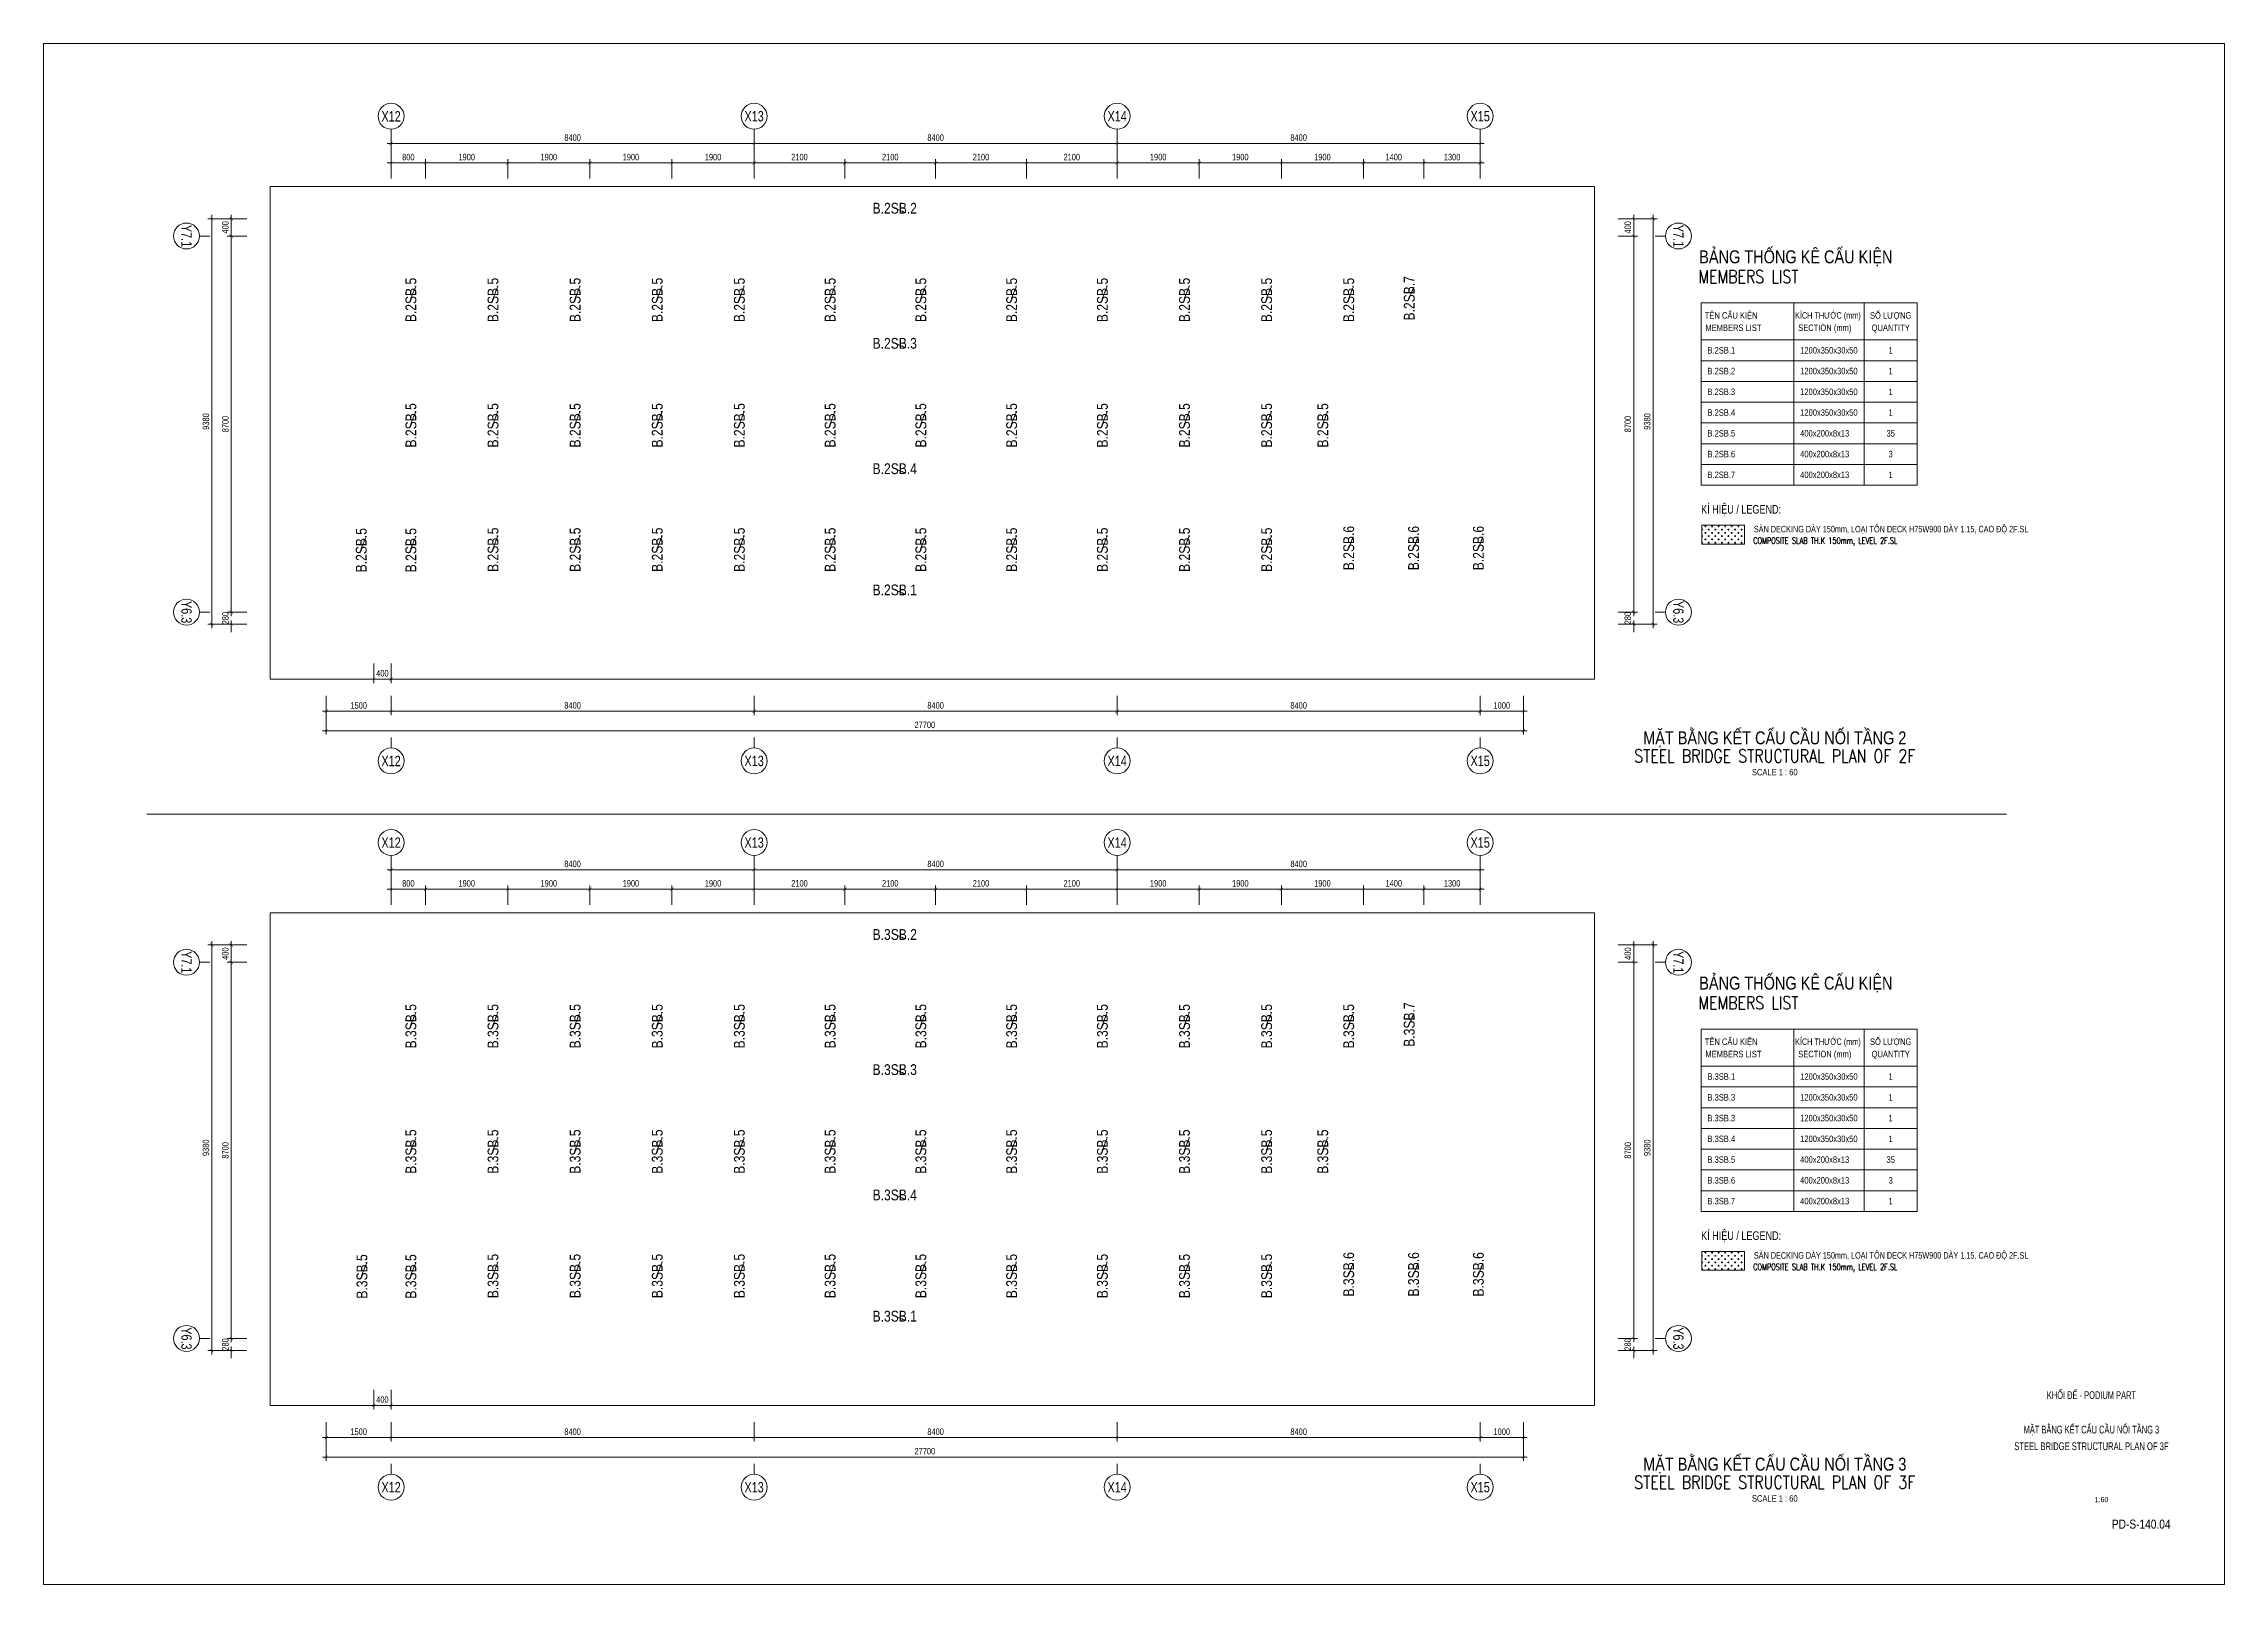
# Paper-space layout 'PD-S-140.04' of a CAD drawing. Header units: millimetres. Extents: x 0 to 841, y 0 to 594.
# The model-space entities are those that its viewports show. They can reach past a viewport. Long polylines and large blocks are cut down to what shows.
import ezdxf
from ezdxf.enums import TextEntityAlignment as Align

# ---------------------------------------------------------------- set-up
doc = ezdxf.new("R2010")
doc.units = ezdxf.units.MM
doc.linetypes.add('CENTER2', pattern=[1.125, 0.75, -0.125, 0.125, -0.125])
doc.linetypes.add('HIDDEN2', pattern=[4.7625, 3.175, -1.5875])
for name, color, linetype, lineweight in [('$0$NDC_S_ANNO', 7, 'Continuous', 20), ('$0$NDC_S_DIM', 1, 'Continuous', 15), ('NDC_S-CONT', 3, 'Continuous', 20), ('NDC_S-DIMS', 1, 'Continuous', 15), ('NDC_S-TEXT-EN', 2, 'Continuous', 20), ('NDC_S-TEXT-VIE', 7, 'Continuous', 20), ('NDC_S_ANNO', 7, 'Continuous', 20), ('NDC_S_AXIS', 5, 'CENTER2', 13), ('NDC_S_BEAM NAME', 7, 'Continuous', 9), ('NDC_S_DIM', 1, 'Continuous', 15), ('NDC_S_ENG TITLE', 3, 'Continuous', 20), ('NDC_S_HATCH MATERIAL', 8, 'Continuous', 13), ('NDC_S_HIDDEN', 8, 'HIDDEN2', 13), ('NDC_S_SYMBOL', 1, 'Continuous', 15), ('NDC_S_TEXT SYMBOL', 7, 'Continuous', 20), ('NDC_S_VN TEXT', 7, 'Continuous', 20), ('NDC_S_VN TITLE', 6, 'Continuous', 35), ('NDC_Table', 3, 'Continuous', 20)]:
    doc.layers.add(name, color=color, linetype=linetype, lineweight=lineweight)
doc.styles.add('$0$ARIAL', font='arial.ttf', dxfattribs={"width": 0.8})
doc.styles.add('$0$NDC_DIM', font='', dxfattribs={"width": 0.75})
doc.styles.add('NDC_ANNO', font='', dxfattribs={"width": 0.8})
doc.styles.add('NDC_ARIAL', font='arial.ttf', dxfattribs={"width": 0.85})
doc.styles.add('NDC_DIM', font='', dxfattribs={"width": 0.75})
doc.styles.add('NDC_EN TXT', font='romans.shx', dxfattribs={"width": 0.8})
doc.styles.add('NDC_VIE TXT', font='arial.ttf', dxfattribs={"width": 0.8})
doc.styles.get('$0$NDC_DIM').set_extended_font_data('Dotum')
doc.styles.get('NDC_ANNO').set_extended_font_data('Dotum')
doc.styles.get('NDC_DIM').set_extended_font_data('Dotum')
doc.dimstyles.new('$0$NDC_dim_iso', dxfattribs={"dimtxt": 2.5, "dimasz": 1, "dimexe": 1.5, "dimexo": 2.5, "dimgap": 1, "dimtad": 1, "dimdec": 0, "dimzin": 0, "dimdsep": 46, "dimtxsty": '$0$NDC_DIM', "dimblk": '$0$DIMMARK', "dimcen": 0.09, "dimdle": 1.2, "dimclrd": 1, "dimclre": 1, "dimclrt": 3, "dimadec": 0, "dimazin": 0, "dimtfac": 1, "dimtdec": 0, "dimtix": 1, "dimtofl": 0, "dimtmove": 0, "dimatfit": 3, "dimfxl": 8, "dimfxlon": 1, "dimtolj": 1, "dimtzin": 0, "dimarcsym": 0})
doc.dimstyles.new('NDC_dim_60', dxfattribs={"dimscale": 60, "dimtxt": 2.5, "dimasz": 1.5, "dimexe": 1.5, "dimexo": 2.5, "dimgap": 1, "dimtad": 1, "dimdec": 0, "dimrnd": 0.001, "dimzin": 0, "dimdsep": 46, "dimtxsty": 'NDC_DIM', "dimblk": 'DIMMARK', "dimcen": 0, "dimdle": 1.2, "dimclrd": 256, "dimclre": 256, "dimclrt": 3, "dimadec": 0, "dimazin": 0, "dimtfac": 1, "dimtdec": 0, "dimtix": 1, "dimtofl": 0, "dimtmove": 2, "dimatfit": 3, "dimfxl": 6, "dimfxlon": 1, "dimtolj": 1, "dimtzin": 0, "dimlwd": -1, "dimlwe": -1, "dimarcsym": 0})

psp = doc.layouts.new('PD-S-140.04')

# ---------------------------------------------------------------- texts
at = {"color": 1, "linetype": 'Continuous', "style": 'NDC_ARIAL', "width": 0.85}
psp.add_text('1:60', height=2, dxfattribs=at).set_placement((793.62, 32.69), align=Align.MIDDLE_CENTER)
at = {"color": 1, "linetype": 'Continuous', "char_height": 3, "style": 'NDC_ARIAL'}
for s, insert, width, attachment_point in [('{\\W0.6;KHỐI ĐẾ - PODIUM PART}', (789.72, 72.93), 79.0015, 5), ('{\\W0.6;MẶT BẰNG KẾT CẤU CẦU NỐI TẦNG 3}', (789.72, 61.17), 69.0096, 2), ('{\\W0.7;STEEL BRIDGE STRUCTURAL PLAN OF 3F}', (789.72, 51.72), 65.5189, 8)]:
    psp.add_mtext(s, dxfattribs=dict(at, insert=insert, width=width, attachment_point=attachment_point))
at = {"color": 1, "linetype": 'Continuous', "insert": (820.23, 23.2), "char_height": 3.5, "attachment_point": 6, "style": 'NDC_ARIAL'}
psp.add_mtext('{\\W0.8;PD-S-140.04}', dxfattribs=at)

msp = doc.modelspace()

# ---------------------------------------------------------------- texts
at = {"layer": 'NDC_S-TEXT-EN', "style": 'NDC_EN TXT', "width": 0.7}
for p in [(121633.5, -22967.1), (121633.5, -39767.1)]:
    msp.add_text('COMPOSITE SLAB TH.K 150mm, LEVEL 2F.SL', height=150, dxfattribs=at).set_placement(p)
at = {"layer": 'NDC_S-TEXT-VIE', "style": 'NDC_ARIAL', "width": 0.75}
for p in [(120428.9, -22167.8), (120428.9, -38967.8)]:
    msp.add_text('KÍ HIỆU / LEGEND:', height=200, dxfattribs=at).set_placement(p, align=Align.MIDDLE_LEFT)
at = {"layer": 'NDC_S-TEXT-VIE', "style": 'NDC_VIE TXT', "width": 0.7}
for p in [(121648.8, -22699.6), (121648.8, -39499.6)]:
    msp.add_text('SÀN DECKING DÀY 150mm, LOẠI TÔN DECK H75W900 DÀY 1.15, CAO ĐỘ 2F.SL', height=150, dxfattribs=at).set_placement(p)
at = {"layer": 'NDC_S_ENG TITLE', "style": 'NDC_EN TXT', "width": 0.8}
for p in [(120365.3, -16933.3), (120365.3, -33733.3)]:
    msp.add_text('MEMBERS LIST', height=300, dxfattribs=at).set_placement(p)
at = {"layer": 'NDC_S_VN TEXT', "style": 'NDC_VIE TXT', "width": 0.8}
for p in [(120385.4, -16176.9), (120385.4, -32976.9)]:
    msp.add_text('BẢNG THỐNG KÊ CẤU KIỆN', height=300, dxfattribs=at).set_placement(p, align=Align.TOP_LEFT)
at = {"layer": 'NDC_S_VN TEXT', "style": 'NDC_VIE TXT'}
for s, width, p in [('TÊN CẤU KIỆN', 0.8, (121123.7, -17682.5)), ('KÍCH THƯỚC (mm)', 0.7, (123362.3, -17682.5)), ('SỐ LƯỢNG', 0.8, (124815.1, -17682.5)), ('MEMBERS LIST', 0.8, (121176.2, -17967.9)), ('SECTION (mm)', 0.8, (123290.6, -17967.9)), ('QUANTITY', 0.8, (124815.1, -17967.9)), ('1', 0.8, (124815.1, -18489)), ('1', 0.8, (124815.1, -18969)), ('1', 0.8, (124815.1, -19449)), ('1', 0.8, (124815.1, -19929)), ('35', 0.8, (124815.1, -20409)), ('3', 0.8, (124815.1, -20889)), ('1', 0.8, (124815.1, -21369)), ('TÊN CẤU KIỆN', 0.8, (121123.7, -34482.5)), ('MEMBERS LIST', 0.8, (121176.2, -34767.9)), ('SECTION (mm)', 0.8, (123290.6, -34767.9)), ('KÍCH THƯỚC (mm)', 0.7, (123362.3, -34482.5)), ('SỐ LƯỢNG', 0.8, (124815.1, -34482.5)), ('QUANTITY', 0.8, (124815.1, -34767.9)), ('1', 0.8, (124815.1, -35289)), ('1', 0.8, (124815.1, -35769)), ('1', 0.8, (124815.1, -36249)), ('1', 0.8, (124815.1, -36729)), ('35', 0.8, (124815.1, -37209)), ('3', 0.8, (124815.1, -37689)), ('1', 0.8, (124815.1, -38169))]:
    msp.add_text(s, height=150, dxfattribs=dict(at, width=width)).set_placement(p, align=Align.MIDDLE_CENTER)
at = {"layer": 'NDC_S_VN TEXT', "style": 'NDC_VIE TXT', "width": 0.8}
for s, p in [('B.2SB.1', (120576.2, -18489)), ('1200x350x30x50', (122721, -18489)), ('B.2SB.2', (120576.2, -18969)), ('1200x350x30x50', (122721, -18969)), ('B.2SB.3', (120576.2, -19449)), ('1200x350x30x50', (122721, -19449)), ('B.2SB.4', (120576.2, -19929)), ('1200x350x30x50', (122721, -19929)), ('B.2SB.5', (120576.2, -20409)), ('400x200x8x13', (122721, -20409)), ('B.2SB.6', (120576.2, -20889)), ('400x200x8x13', (122721, -20889)), ('B.2SB.7', (120576.2, -21369)), ('400x200x8x13', (122721, -21369)), ('B.3SB.1', (120576.2, -35289)), ('1200x350x30x50', (122721, -35289)), ('B.3SB.3', (120576.2, -35769)), ('1200x350x30x50', (122721, -35769)), ('B.3SB.3', (120576.2, -36249)), ('1200x350x30x50', (122721, -36249)), ('B.3SB.4', (120576.2, -36729)), ('1200x350x30x50', (122721, -36729)), ('B.3SB.5', (120576.2, -37209)), ('400x200x8x13', (122721, -37209)), ('B.3SB.6', (120576.2, -37689)), ('400x200x8x13', (122721, -37689)), ('B.3SB.7', (120576.2, -38169)), ('400x200x8x13', (122721, -38169))]:
    msp.add_text(s, height=150, dxfattribs=at).set_placement(p, align=Align.MIDDLE_LEFT)

# ---------------------------------------------------------------- blocks, each defined once
blk = doc.blocks.new('Drawing name_symbol')
at = {"layer": 'NDC_S_ENG TITLE', "style": 'NDC_EN TXT', "width": 0.8}
blk.add_attdef('SECTDET1', text='', height=5, dxfattribs=at).set_placement((0, 1.01), align=Align.CENTER)
at = {"layer": 'NDC_S_TEXT SYMBOL', "lineweight": 25, "style": 'NDC_ANNO', "width": 0.8}
blk.add_attdef('SSCALE', text='', height=2.5, dxfattribs=at).set_placement((0, -4), align=Align.CENTER)
at = {"layer": 'NDC_S_VN TITLE', "style": 'NDC_VIE TXT', "width": 0.8}
blk.add_attdef('SECTDET2', text='', height=5, dxfattribs=at).set_placement((0, 7.97), align=Align.CENTER)
blk = doc.blocks.new('DIMMARK')
at = {"layer": 'NDC_S_DIM', "color": 1}
blk.add_line((-1.5, 0), (1, 0), dxfattribs=at)
at = {"layer": 'NDC_S_DIM', "color": 2, "const_width": 0.1}
blk.add_lwpolyline([(-0.42, -0.42), (0.42, 0.42)], dxfattribs=at)
blk = doc.blocks.new('*D5986')
at = {"layer": 'Defpoints', "color": 0, "transparency": 16777216}
for p in [(-1500, -1551), (0, -1551), (0, -2294)]:
    blk.add_point(p, dxfattribs=at)
at = {"layer": 'NDC_S_DIM', "transparency": 16777216}
for p, q in [((-1500, -1934), (-1500, -2384)), ((0, -1934), (0, -2384)), ((-1410, -2294), (-90, -2294))]:
    blk.add_line(p, q, dxfattribs=at)
at = {"layer": 'NDC_S_DIM', "transparency": 16777216, "xscale": 90, "yscale": 90, "zscale": 90, "rotation": 180}
blk.add_blockref('DIMMARK', (-1500, -2294), dxfattribs=at)
at = {"layer": 'NDC_S_DIM', "transparency": 16777216, "xscale": 90, "yscale": 90, "zscale": 90}
blk.add_blockref('DIMMARK', (0, -2294), dxfattribs=at)
at = {"layer": 'NDC_S_DIM', "color": 3, "transparency": 16777216, "insert": (-750, -2159), "char_height": 150, "attachment_point": 5, "style": 'NDC_DIM'}
blk.add_mtext('\\A1;1500', dxfattribs=at)
blk = doc.blocks.new('*D5987')
at = {"layer": 'Defpoints', "color": 0, "transparency": 16777216}
for p in [(0, -1551), (8400, -1551), (8400, -2294)]:
    blk.add_point(p, dxfattribs=at)
at = {"layer": 'NDC_S_DIM', "transparency": 16777216}
for p, q in [((0, -1934), (0, -2384)), ((8400, -1934), (8400, -2384)), ((90, -2294), (8310, -2294))]:
    blk.add_line(p, q, dxfattribs=at)
at = {"layer": 'NDC_S_DIM', "transparency": 16777216, "xscale": 90, "yscale": 90, "zscale": 90, "rotation": 180}
blk.add_blockref('DIMMARK', (0, -2294), dxfattribs=at)
at = {"layer": 'NDC_S_DIM', "transparency": 16777216, "xscale": 90, "yscale": 90, "zscale": 90}
blk.add_blockref('DIMMARK', (8400, -2294), dxfattribs=at)
at = {"layer": 'NDC_S_DIM', "color": 3, "transparency": 16777216, "insert": (4200, -2159), "char_height": 150, "attachment_point": 5, "style": 'NDC_DIM'}
blk.add_mtext('\\A1;8400', dxfattribs=at)
blk = doc.blocks.new('*D5988')
at = {"layer": 'Defpoints', "color": 0, "transparency": 16777216}
for p in [(8400, -1551), (16800, -1551), (16800, -2294)]:
    blk.add_point(p, dxfattribs=at)
at = {"layer": 'NDC_S_DIM', "transparency": 16777216}
for p, q in [((8400, -1934), (8400, -2384)), ((16800, -1934), (16800, -2384)), ((8490, -2294), (16710, -2294))]:
    blk.add_line(p, q, dxfattribs=at)
at = {"layer": 'NDC_S_DIM', "transparency": 16777216, "xscale": 90, "yscale": 90, "zscale": 90, "rotation": 180}
blk.add_blockref('DIMMARK', (8400, -2294), dxfattribs=at)
at = {"layer": 'NDC_S_DIM', "transparency": 16777216, "xscale": 90, "yscale": 90, "zscale": 90}
blk.add_blockref('DIMMARK', (16800, -2294), dxfattribs=at)
at = {"layer": 'NDC_S_DIM', "color": 3, "transparency": 16777216, "insert": (12600, -2159), "char_height": 150, "attachment_point": 5, "style": 'NDC_DIM'}
blk.add_mtext('\\A1;8400', dxfattribs=at)
blk = doc.blocks.new('*D5989')
at = {"layer": 'Defpoints', "color": 0, "transparency": 16777216}
for p in [(16800, -1551), (25200, -1551), (25200, -2294)]:
    blk.add_point(p, dxfattribs=at)
at = {"layer": 'NDC_S_DIM', "transparency": 16777216}
for p, q in [((16800, -1934), (16800, -2384)), ((25200, -1934), (25200, -2384)), ((16890, -2294), (25110, -2294))]:
    blk.add_line(p, q, dxfattribs=at)
at = {"layer": 'NDC_S_DIM', "transparency": 16777216, "xscale": 90, "yscale": 90, "zscale": 90, "rotation": 180}
blk.add_blockref('DIMMARK', (16800, -2294), dxfattribs=at)
at = {"layer": 'NDC_S_DIM', "transparency": 16777216, "xscale": 90, "yscale": 90, "zscale": 90}
blk.add_blockref('DIMMARK', (25200, -2294), dxfattribs=at)
at = {"layer": 'NDC_S_DIM', "color": 3, "transparency": 16777216, "insert": (21000, -2159), "char_height": 150, "attachment_point": 5, "style": 'NDC_DIM'}
blk.add_mtext('\\A1;8400', dxfattribs=at)
blk = doc.blocks.new('*D5990')
at = {"layer": 'Defpoints', "color": 0, "transparency": 16777216}
for p in [(25200, -1551), (26200, -1551), (26200, -2294)]:
    blk.add_point(p, dxfattribs=at)
at = {"layer": 'NDC_S_DIM', "transparency": 16777216}
for p, q in [((25200, -1934), (25200, -2384)), ((26200, -1934), (26200, -2384)), ((25290, -2294), (26110, -2294))]:
    blk.add_line(p, q, dxfattribs=at)
at = {"layer": 'NDC_S_DIM', "transparency": 16777216, "xscale": 90, "yscale": 90, "zscale": 90, "rotation": 180}
blk.add_blockref('DIMMARK', (25200, -2294), dxfattribs=at)
at = {"layer": 'NDC_S_DIM', "transparency": 16777216, "xscale": 90, "yscale": 90, "zscale": 90}
blk.add_blockref('DIMMARK', (26200, -2294), dxfattribs=at)
at = {"layer": 'NDC_S_DIM', "color": 3, "transparency": 16777216, "insert": (25700, -2159), "char_height": 150, "attachment_point": 5, "style": 'NDC_DIM'}
blk.add_mtext('\\A1;1000', dxfattribs=at)
blk = doc.blocks.new('*D5991')
at = {"layer": 'Defpoints', "color": 0, "transparency": 16777216}
for p in [(-1500, -1551), (26200, -1551), (-1500, -2744)]:
    blk.add_point(p, dxfattribs=at)
at = {"layer": 'NDC_S_DIM', "transparency": 16777216}
for p, q in [((-1500, -2384), (-1500, -2834)), ((26200, -2384), (26200, -2834)), ((26110, -2744), (-1410, -2744))]:
    blk.add_line(p, q, dxfattribs=at)
at = {"layer": 'NDC_S_DIM', "transparency": 16777216, "xscale": 90, "yscale": 90, "zscale": 90, "rotation": 180}
blk.add_blockref('DIMMARK', (-1500, -2744), dxfattribs=at)
at = {"layer": 'NDC_S_DIM', "transparency": 16777216, "xscale": 90, "yscale": 90, "zscale": 90}
blk.add_blockref('DIMMARK', (26200, -2744), dxfattribs=at)
at = {"layer": 'NDC_S_DIM', "color": 3, "transparency": 16777216, "insert": (12350, -2609), "char_height": 150, "attachment_point": 5, "style": 'NDC_DIM'}
blk.add_mtext('\\A1;27700', dxfattribs=at)
blk = doc.blocks.new('*D5992')
at = {"layer": 'Defpoints', "color": 0, "transparency": 16777216}
for p in [(800, 10390), (0, 9844), (800, 9844)]:
    blk.add_point(p, dxfattribs=at)
at = {"layer": 'NDC_S_DIM', "transparency": 16777216}
for p, q in [((0, 10030), (0, 10480)), ((90, 10390), (710, 10390)), ((800, 10030), (800, 10480))]:
    blk.add_line(p, q, dxfattribs=at)
at = {"layer": 'NDC_S_DIM', "transparency": 16777216, "xscale": 90, "yscale": 90, "zscale": 90, "rotation": 180}
blk.add_blockref('DIMMARK', (0, 10390), dxfattribs=at)
at = {"layer": 'NDC_S_DIM', "transparency": 16777216, "xscale": 90, "yscale": 90, "zscale": 90}
blk.add_blockref('DIMMARK', (800, 10390), dxfattribs=at)
at = {"layer": 'NDC_S_DIM', "color": 3, "transparency": 16777216, "insert": (400, 10525), "char_height": 150, "attachment_point": 5, "style": 'NDC_DIM'}
blk.add_mtext('\\A1;800', dxfattribs=at)
blk = doc.blocks.new('*D5993')
at = {"layer": 'Defpoints', "color": 0, "transparency": 16777216}
for p in [(2700, 10390), (800, 9844), (2700, 9844)]:
    blk.add_point(p, dxfattribs=at)
at = {"layer": 'NDC_S_DIM', "transparency": 16777216}
for p, q in [((800, 10030), (800, 10480)), ((890, 10390), (2610, 10390)), ((2700, 10030), (2700, 10480))]:
    blk.add_line(p, q, dxfattribs=at)
at = {"layer": 'NDC_S_DIM', "transparency": 16777216, "xscale": 90, "yscale": 90, "zscale": 90, "rotation": 180}
blk.add_blockref('DIMMARK', (800, 10390), dxfattribs=at)
at = {"layer": 'NDC_S_DIM', "transparency": 16777216, "xscale": 90, "yscale": 90, "zscale": 90}
blk.add_blockref('DIMMARK', (2700, 10390), dxfattribs=at)
at = {"layer": 'NDC_S_DIM', "color": 3, "transparency": 16777216, "insert": (1750, 10525), "char_height": 150, "attachment_point": 5, "style": 'NDC_DIM'}
blk.add_mtext('\\A1;1900', dxfattribs=at)
blk = doc.blocks.new('*D5994')
at = {"layer": 'Defpoints', "color": 0, "transparency": 16777216}
for p in [(4600, 10390), (2700, 9844), (4600, 9844)]:
    blk.add_point(p, dxfattribs=at)
at = {"layer": 'NDC_S_DIM', "transparency": 16777216}
for p, q in [((2700, 10030), (2700, 10480)), ((2790, 10390), (4510, 10390)), ((4600, 10030), (4600, 10480))]:
    blk.add_line(p, q, dxfattribs=at)
at = {"layer": 'NDC_S_DIM', "transparency": 16777216, "xscale": 90, "yscale": 90, "zscale": 90, "rotation": 180}
blk.add_blockref('DIMMARK', (2700, 10390), dxfattribs=at)
at = {"layer": 'NDC_S_DIM', "transparency": 16777216, "xscale": 90, "yscale": 90, "zscale": 90}
blk.add_blockref('DIMMARK', (4600, 10390), dxfattribs=at)
at = {"layer": 'NDC_S_DIM', "color": 3, "transparency": 16777216, "insert": (3650, 10525), "char_height": 150, "attachment_point": 5, "style": 'NDC_DIM'}
blk.add_mtext('\\A1;1900', dxfattribs=at)
blk = doc.blocks.new('*D5995')
at = {"layer": 'Defpoints', "color": 0, "transparency": 16777216}
for p in [(6500, 10390), (4600, 9844), (6500, 9844)]:
    blk.add_point(p, dxfattribs=at)
at = {"layer": 'NDC_S_DIM', "transparency": 16777216}
for p, q in [((4600, 10030), (4600, 10480)), ((4690, 10390), (6410, 10390)), ((6500, 10030), (6500, 10480))]:
    blk.add_line(p, q, dxfattribs=at)
at = {"layer": 'NDC_S_DIM', "transparency": 16777216, "xscale": 90, "yscale": 90, "zscale": 90, "rotation": 180}
blk.add_blockref('DIMMARK', (4600, 10390), dxfattribs=at)
at = {"layer": 'NDC_S_DIM', "transparency": 16777216, "xscale": 90, "yscale": 90, "zscale": 90}
blk.add_blockref('DIMMARK', (6500, 10390), dxfattribs=at)
at = {"layer": 'NDC_S_DIM', "color": 3, "transparency": 16777216, "insert": (5550, 10525), "char_height": 150, "attachment_point": 5, "style": 'NDC_DIM'}
blk.add_mtext('\\A1;1900', dxfattribs=at)
blk = doc.blocks.new('*D5996')
at = {"layer": 'Defpoints', "color": 0, "transparency": 16777216}
for p in [(8400, 10390), (6500, 9844), (8400, 9844)]:
    blk.add_point(p, dxfattribs=at)
at = {"layer": 'NDC_S_DIM', "transparency": 16777216}
for p, q in [((6500, 10030), (6500, 10480)), ((6590, 10390), (8310, 10390)), ((8400, 10030), (8400, 10480))]:
    blk.add_line(p, q, dxfattribs=at)
at = {"layer": 'NDC_S_DIM', "transparency": 16777216, "xscale": 90, "yscale": 90, "zscale": 90, "rotation": 180}
blk.add_blockref('DIMMARK', (6500, 10390), dxfattribs=at)
at = {"layer": 'NDC_S_DIM', "transparency": 16777216, "xscale": 90, "yscale": 90, "zscale": 90}
blk.add_blockref('DIMMARK', (8400, 10390), dxfattribs=at)
at = {"layer": 'NDC_S_DIM', "color": 3, "transparency": 16777216, "insert": (7450, 10525), "char_height": 150, "attachment_point": 5, "style": 'NDC_DIM'}
blk.add_mtext('\\A1;1900', dxfattribs=at)
blk = doc.blocks.new('*D5997')
at = {"layer": 'Defpoints', "color": 0, "transparency": 16777216}
for p in [(10500, 10390), (8400, 9844), (10500, 9844)]:
    blk.add_point(p, dxfattribs=at)
at = {"layer": 'NDC_S_DIM', "transparency": 16777216}
for p, q in [((8400, 10030), (8400, 10480)), ((8490, 10390), (10410, 10390)), ((10500, 10030), (10500, 10480))]:
    blk.add_line(p, q, dxfattribs=at)
at = {"layer": 'NDC_S_DIM', "transparency": 16777216, "xscale": 90, "yscale": 90, "zscale": 90, "rotation": 180}
blk.add_blockref('DIMMARK', (8400, 10390), dxfattribs=at)
at = {"layer": 'NDC_S_DIM', "transparency": 16777216, "xscale": 90, "yscale": 90, "zscale": 90}
blk.add_blockref('DIMMARK', (10500, 10390), dxfattribs=at)
at = {"layer": 'NDC_S_DIM', "color": 3, "transparency": 16777216, "insert": (9450, 10525), "char_height": 150, "attachment_point": 5, "style": 'NDC_DIM'}
blk.add_mtext('\\A1;2100', dxfattribs=at)
blk = doc.blocks.new('*D5998')
at = {"layer": 'Defpoints', "color": 0, "transparency": 16777216}
for p in [(12600, 10390), (10500, 9844), (12600, 9844)]:
    blk.add_point(p, dxfattribs=at)
at = {"layer": 'NDC_S_DIM', "transparency": 16777216}
for p, q in [((10500, 10030), (10500, 10480)), ((10590, 10390), (12510, 10390)), ((12600, 10030), (12600, 10480))]:
    blk.add_line(p, q, dxfattribs=at)
at = {"layer": 'NDC_S_DIM', "transparency": 16777216, "xscale": 90, "yscale": 90, "zscale": 90, "rotation": 180}
blk.add_blockref('DIMMARK', (10500, 10390), dxfattribs=at)
at = {"layer": 'NDC_S_DIM', "transparency": 16777216, "xscale": 90, "yscale": 90, "zscale": 90}
blk.add_blockref('DIMMARK', (12600, 10390), dxfattribs=at)
at = {"layer": 'NDC_S_DIM', "color": 3, "transparency": 16777216, "insert": (11550, 10525), "char_height": 150, "attachment_point": 5, "style": 'NDC_DIM'}
blk.add_mtext('\\A1;2100', dxfattribs=at)
blk = doc.blocks.new('*D5999')
at = {"layer": 'Defpoints', "color": 0, "transparency": 16777216}
for p in [(14700, 10390), (12600, 9844), (14700, 9844)]:
    blk.add_point(p, dxfattribs=at)
at = {"layer": 'NDC_S_DIM', "transparency": 16777216}
for p, q in [((12600, 10030), (12600, 10480)), ((12690, 10390), (14610, 10390)), ((14700, 10030), (14700, 10480))]:
    blk.add_line(p, q, dxfattribs=at)
at = {"layer": 'NDC_S_DIM', "transparency": 16777216, "xscale": 90, "yscale": 90, "zscale": 90, "rotation": 180}
blk.add_blockref('DIMMARK', (12600, 10390), dxfattribs=at)
at = {"layer": 'NDC_S_DIM', "transparency": 16777216, "xscale": 90, "yscale": 90, "zscale": 90}
blk.add_blockref('DIMMARK', (14700, 10390), dxfattribs=at)
at = {"layer": 'NDC_S_DIM', "color": 3, "transparency": 16777216, "insert": (13650, 10525), "char_height": 150, "attachment_point": 5, "style": 'NDC_DIM'}
blk.add_mtext('\\A1;2100', dxfattribs=at)
blk = doc.blocks.new('*D6000')
at = {"layer": 'Defpoints', "color": 0, "transparency": 16777216}
for p in [(16800, 10390), (14700, 9844), (16800, 9844)]:
    blk.add_point(p, dxfattribs=at)
at = {"layer": 'NDC_S_DIM', "transparency": 16777216}
for p, q in [((14700, 10030), (14700, 10480)), ((14790, 10390), (16710, 10390)), ((16800, 10030), (16800, 10480))]:
    blk.add_line(p, q, dxfattribs=at)
at = {"layer": 'NDC_S_DIM', "transparency": 16777216, "xscale": 90, "yscale": 90, "zscale": 90, "rotation": 180}
blk.add_blockref('DIMMARK', (14700, 10390), dxfattribs=at)
at = {"layer": 'NDC_S_DIM', "transparency": 16777216, "xscale": 90, "yscale": 90, "zscale": 90}
blk.add_blockref('DIMMARK', (16800, 10390), dxfattribs=at)
at = {"layer": 'NDC_S_DIM', "color": 3, "transparency": 16777216, "insert": (15750, 10525), "char_height": 150, "attachment_point": 5, "style": 'NDC_DIM'}
blk.add_mtext('\\A1;2100', dxfattribs=at)
blk = doc.blocks.new('*D6001')
at = {"layer": 'Defpoints', "color": 0, "transparency": 16777216}
for p in [(18700, 10390), (16800, 9844), (18700, 9844)]:
    blk.add_point(p, dxfattribs=at)
at = {"layer": 'NDC_S_DIM', "transparency": 16777216}
for p, q in [((16800, 10030), (16800, 10480)), ((16890, 10390), (18610, 10390)), ((18700, 10030), (18700, 10480))]:
    blk.add_line(p, q, dxfattribs=at)
at = {"layer": 'NDC_S_DIM', "transparency": 16777216, "xscale": 90, "yscale": 90, "zscale": 90, "rotation": 180}
blk.add_blockref('DIMMARK', (16800, 10390), dxfattribs=at)
at = {"layer": 'NDC_S_DIM', "transparency": 16777216, "xscale": 90, "yscale": 90, "zscale": 90}
blk.add_blockref('DIMMARK', (18700, 10390), dxfattribs=at)
at = {"layer": 'NDC_S_DIM', "color": 3, "transparency": 16777216, "insert": (17750, 10525), "char_height": 150, "attachment_point": 5, "style": 'NDC_DIM'}
blk.add_mtext('\\A1;1900', dxfattribs=at)
blk = doc.blocks.new('*D6002')
at = {"layer": 'Defpoints', "color": 0, "transparency": 16777216}
for p in [(20600, 10390), (18700, 9844), (20600, 9844)]:
    blk.add_point(p, dxfattribs=at)
at = {"layer": 'NDC_S_DIM', "transparency": 16777216}
for p, q in [((18700, 10030), (18700, 10480)), ((18790, 10390), (20510, 10390)), ((20600, 10030), (20600, 10480))]:
    blk.add_line(p, q, dxfattribs=at)
at = {"layer": 'NDC_S_DIM', "transparency": 16777216, "xscale": 90, "yscale": 90, "zscale": 90, "rotation": 180}
blk.add_blockref('DIMMARK', (18700, 10390), dxfattribs=at)
at = {"layer": 'NDC_S_DIM', "transparency": 16777216, "xscale": 90, "yscale": 90, "zscale": 90}
blk.add_blockref('DIMMARK', (20600, 10390), dxfattribs=at)
at = {"layer": 'NDC_S_DIM', "color": 3, "transparency": 16777216, "insert": (19650, 10525), "char_height": 150, "attachment_point": 5, "style": 'NDC_DIM'}
blk.add_mtext('\\A1;1900', dxfattribs=at)
blk = doc.blocks.new('*D6003')
at = {"layer": 'Defpoints', "color": 0, "transparency": 16777216}
for p in [(22500, 10390), (20600, 9844), (22500, 9844)]:
    blk.add_point(p, dxfattribs=at)
at = {"layer": 'NDC_S_DIM', "transparency": 16777216}
for p, q in [((20600, 10030), (20600, 10480)), ((20690, 10390), (22410, 10390)), ((22500, 10030), (22500, 10480))]:
    blk.add_line(p, q, dxfattribs=at)
at = {"layer": 'NDC_S_DIM', "transparency": 16777216, "xscale": 90, "yscale": 90, "zscale": 90, "rotation": 180}
blk.add_blockref('DIMMARK', (20600, 10390), dxfattribs=at)
at = {"layer": 'NDC_S_DIM', "transparency": 16777216, "xscale": 90, "yscale": 90, "zscale": 90}
blk.add_blockref('DIMMARK', (22500, 10390), dxfattribs=at)
at = {"layer": 'NDC_S_DIM', "color": 3, "transparency": 16777216, "insert": (21550, 10525), "char_height": 150, "attachment_point": 5, "style": 'NDC_DIM'}
blk.add_mtext('\\A1;1900', dxfattribs=at)
blk = doc.blocks.new('*D6004')
at = {"layer": 'Defpoints', "color": 0, "transparency": 16777216}
for p in [(23900, 10390), (22500, 9844), (23900, 9844)]:
    blk.add_point(p, dxfattribs=at)
at = {"layer": 'NDC_S_DIM', "transparency": 16777216}
for p, q in [((22500, 10030), (22500, 10480)), ((22590, 10390), (23810, 10390)), ((23900, 10030), (23900, 10480))]:
    blk.add_line(p, q, dxfattribs=at)
at = {"layer": 'NDC_S_DIM', "transparency": 16777216, "xscale": 90, "yscale": 90, "zscale": 90, "rotation": 180}
blk.add_blockref('DIMMARK', (22500, 10390), dxfattribs=at)
at = {"layer": 'NDC_S_DIM', "transparency": 16777216, "xscale": 90, "yscale": 90, "zscale": 90}
blk.add_blockref('DIMMARK', (23900, 10390), dxfattribs=at)
at = {"layer": 'NDC_S_DIM', "color": 3, "transparency": 16777216, "insert": (23200, 10525), "char_height": 150, "attachment_point": 5, "style": 'NDC_DIM'}
blk.add_mtext('\\A1;1400', dxfattribs=at)
blk = doc.blocks.new('*D6005')
at = {"layer": 'Defpoints', "color": 0, "transparency": 16777216}
for p in [(25200, 10390), (23900, 9844), (25200, 9844)]:
    blk.add_point(p, dxfattribs=at)
at = {"layer": 'NDC_S_DIM', "transparency": 16777216}
for p, q in [((23900, 10030), (23900, 10480)), ((23990, 10390), (25110, 10390)), ((25200, 10030), (25200, 10480))]:
    blk.add_line(p, q, dxfattribs=at)
at = {"layer": 'NDC_S_DIM', "transparency": 16777216, "xscale": 90, "yscale": 90, "zscale": 90, "rotation": 180}
blk.add_blockref('DIMMARK', (23900, 10390), dxfattribs=at)
at = {"layer": 'NDC_S_DIM', "transparency": 16777216, "xscale": 90, "yscale": 90, "zscale": 90}
blk.add_blockref('DIMMARK', (25200, 10390), dxfattribs=at)
at = {"layer": 'NDC_S_DIM', "color": 3, "transparency": 16777216, "insert": (24550, 10525), "char_height": 150, "attachment_point": 5, "style": 'NDC_DIM'}
blk.add_mtext('\\A1;1300', dxfattribs=at)
blk = doc.blocks.new('*D6006')
at = {"layer": 'Defpoints', "color": 0, "transparency": 16777216}
for p in [(8400, 10840), (0, 9844), (8400, 9844)]:
    blk.add_point(p, dxfattribs=at)
at = {"layer": 'NDC_S_DIM', "transparency": 16777216}
for p, q in [((0, 10480), (0, 10930)), ((90, 10840), (8310, 10840)), ((8400, 10480), (8400, 10930))]:
    blk.add_line(p, q, dxfattribs=at)
at = {"layer": 'NDC_S_DIM', "transparency": 16777216, "xscale": 90, "yscale": 90, "zscale": 90, "rotation": 180}
blk.add_blockref('DIMMARK', (0, 10840), dxfattribs=at)
at = {"layer": 'NDC_S_DIM', "transparency": 16777216, "xscale": 90, "yscale": 90, "zscale": 90}
blk.add_blockref('DIMMARK', (8400, 10840), dxfattribs=at)
at = {"layer": 'NDC_S_DIM', "color": 3, "transparency": 16777216, "insert": (4200, 10975), "char_height": 150, "attachment_point": 5, "style": 'NDC_DIM'}
blk.add_mtext('\\A1;8400', dxfattribs=at)
blk = doc.blocks.new('*D6007')
at = {"layer": 'Defpoints', "color": 0, "transparency": 16777216}
for p in [(16800, 10840), (8400, 9844), (16800, 9844)]:
    blk.add_point(p, dxfattribs=at)
at = {"layer": 'NDC_S_DIM', "transparency": 16777216}
for p, q in [((8400, 10480), (8400, 10930)), ((8490, 10840), (16710, 10840)), ((16800, 10480), (16800, 10930))]:
    blk.add_line(p, q, dxfattribs=at)
at = {"layer": 'NDC_S_DIM', "transparency": 16777216, "xscale": 90, "yscale": 90, "zscale": 90, "rotation": 180}
blk.add_blockref('DIMMARK', (8400, 10840), dxfattribs=at)
at = {"layer": 'NDC_S_DIM', "transparency": 16777216, "xscale": 90, "yscale": 90, "zscale": 90}
blk.add_blockref('DIMMARK', (16800, 10840), dxfattribs=at)
at = {"layer": 'NDC_S_DIM', "color": 3, "transparency": 16777216, "insert": (12600, 10975), "char_height": 150, "attachment_point": 5, "style": 'NDC_DIM'}
blk.add_mtext('\\A1;8400', dxfattribs=at)
blk = doc.blocks.new('*D6008')
at = {"layer": 'Defpoints', "color": 0, "transparency": 16777216}
for p in [(25200, 10840), (16800, 9844), (25200, 9844)]:
    blk.add_point(p, dxfattribs=at)
at = {"layer": 'NDC_S_DIM', "transparency": 16777216}
for p, q in [((16800, 10480), (16800, 10930)), ((16890, 10840), (25110, 10840)), ((25200, 10480), (25200, 10930))]:
    blk.add_line(p, q, dxfattribs=at)
at = {"layer": 'NDC_S_DIM', "transparency": 16777216, "xscale": 90, "yscale": 90, "zscale": 90, "rotation": 180}
blk.add_blockref('DIMMARK', (16800, 10840), dxfattribs=at)
at = {"layer": 'NDC_S_DIM', "transparency": 16777216, "xscale": 90, "yscale": 90, "zscale": 90}
blk.add_blockref('DIMMARK', (25200, 10840), dxfattribs=at)
at = {"layer": 'NDC_S_DIM', "color": 3, "transparency": 16777216, "insert": (21000, 10975), "char_height": 150, "attachment_point": 5, "style": 'NDC_DIM'}
blk.add_mtext('\\A1;8400', dxfattribs=at)
blk = doc.blocks.new('*D6009')
at = {"layer": 'Defpoints', "color": 0, "transparency": 16777216}
for p in [(-3699, 8700), (-2796, 8700), (-2796, 0)]:
    blk.add_point(p, dxfattribs=at)
at = {"layer": 'NDC_S_DIM', "transparency": 16777216}
for p, q in [((-3339, 8700), (-3789, 8700)), ((-3699, 90), (-3699, 8610)), ((-3339, 0), (-3789, 0))]:
    blk.add_line(p, q, dxfattribs=at)
at = {"layer": 'NDC_S_DIM', "transparency": 16777216, "xscale": 90, "yscale": 90, "zscale": 90}
for p, rotation in [((-3699, 8700), 90), ((-3699, 0), 270)]:
    blk.add_blockref('DIMMARK', p, dxfattribs=dict(at, rotation=rotation))
at = {"layer": 'NDC_S_DIM', "color": 3, "transparency": 16777216, "insert": (-3834, 4350), "char_height": 150, "attachment_point": 5, "rotation": 90, "style": 'NDC_DIM'}
blk.add_mtext('\\A1;8700', dxfattribs=at)
blk = doc.blocks.new('*D6010')
at = {"layer": 'Defpoints', "color": 0, "transparency": 16777216}
for p in [(-3699, 9100), (-2796, 9100), (-2796, 8700)]:
    blk.add_point(p, dxfattribs=at)
at = {"layer": 'NDC_S_DIM', "transparency": 16777216}
for p, q in [((-3339, 9100), (-3789, 9100)), ((-3339, 8700), (-3789, 8700)), ((-3699, 8790), (-3699, 9010))]:
    blk.add_line(p, q, dxfattribs=at)
at = {"layer": 'NDC_S_DIM', "transparency": 16777216, "xscale": 90, "yscale": 90, "zscale": 90}
for p, rotation in [((-3699, 9100), 90), ((-3699, 8700), 270)]:
    blk.add_blockref('DIMMARK', p, dxfattribs=dict(at, rotation=rotation))
at = {"layer": 'NDC_S_DIM', "color": 3, "transparency": 16777216, "insert": (-3834, 8900), "char_height": 150, "attachment_point": 5, "rotation": 90, "style": 'NDC_DIM'}
blk.add_mtext('\\A1;400', dxfattribs=at)
blk = doc.blocks.new('*D6011')
at = {"layer": 'Defpoints', "color": 0, "transparency": 16777216}
for p in [(-3699, 0), (-2796, 0), (-2796, -280)]:
    blk.add_point(p, dxfattribs=at)
at = {"layer": 'NDC_S_DIM', "transparency": 16777216}
for p, q in [((-3699, 90), (-3699, 180)), ((-3339, 0), (-3789, 0)), ((-3339, -280), (-3789, -280)), ((-3699, -370), (-3699, -460))]:
    blk.add_line(p, q, dxfattribs=at)
at = {"layer": 'NDC_S_DIM', "transparency": 16777216, "xscale": 90, "yscale": 90, "zscale": 90}
for p, rotation in [((-3699, 0), 270), ((-3699, -280), 90)]:
    blk.add_blockref('DIMMARK', p, dxfattribs=dict(at, rotation=rotation))
at = {"layer": 'NDC_S_DIM', "color": 3, "transparency": 16777216, "insert": (-3834, -140), "char_height": 150, "attachment_point": 5, "rotation": 90, "style": 'NDC_DIM'}
blk.add_mtext('\\A1;280', dxfattribs=at)
blk = doc.blocks.new('*D6012')
at = {"layer": 'Defpoints', "color": 0, "transparency": 16777216}
for p in [(-4149, 9100), (-2796, 9100), (-2796, -280)]:
    blk.add_point(p, dxfattribs=at)
at = {"layer": 'NDC_S_DIM', "transparency": 16777216}
for p, q in [((-3789, 9100), (-4239, 9100)), ((-4149, -190), (-4149, 9010)), ((-3789, -280), (-4239, -280))]:
    blk.add_line(p, q, dxfattribs=at)
at = {"layer": 'NDC_S_DIM', "transparency": 16777216, "xscale": 90, "yscale": 90, "zscale": 90}
for p, rotation in [((-4149, 9100), 90), ((-4149, -280), 270)]:
    blk.add_blockref('DIMMARK', p, dxfattribs=dict(at, rotation=rotation))
at = {"layer": 'NDC_S_DIM', "color": 3, "transparency": 16777216, "insert": (-4284, 4410), "char_height": 150, "attachment_point": 5, "rotation": 90, "style": 'NDC_DIM'}
blk.add_mtext('\\A1;9380', dxfattribs=at)
blk = doc.blocks.new('*U14')
at = {"layer": 'NDC_S_SYMBOL'}
blk.add_line((0, 5), (0, 9), dxfattribs=at)
blk.add_circle((0, 0), 5, dxfattribs=at)
at = {"layer": 'NDC_S_TEXT SYMBOL', "color": 7, "style": 'NDC_ANNO', "width": 0.8}
blk.add_attdef('GRID', text='', height=4, dxfattribs=at).set_placement((0, 0), align=Align.MIDDLE)
blk = doc.blocks.new('*U181')
at = {"layer": 'NDC_S_SYMBOL'}
blk.add_line((5, 0), (9, 0), dxfattribs=at)
blk.add_circle((0, 0), 5, dxfattribs=at)
at = {"layer": 'NDC_S_TEXT SYMBOL', "color": 7, "style": 'NDC_ANNO', "width": 0.8}
blk.add_attdef('GRID', text='', height=4, rotation=270, dxfattribs=at).set_placement((0, 0), align=Align.MIDDLE)
blk = doc.blocks.new('*D6013')
at = {"layer": 'Defpoints', "color": 0, "transparency": 16777216}
for p in [(27849, 8700), (28752, 8700), (27849, 0)]:
    blk.add_point(p, dxfattribs=at)
at = {"layer": 'NDC_S_DIM', "transparency": 16777216}
for p, q in [((28392, 8700), (28842, 8700)), ((28752, 90), (28752, 8610)), ((28392, 0), (28842, 0))]:
    blk.add_line(p, q, dxfattribs=at)
at = {"layer": 'NDC_S_DIM', "transparency": 16777216, "xscale": 90, "yscale": 90, "zscale": 90}
for p, rotation in [((28752, 8700), 90), ((28752, 0), 270)]:
    blk.add_blockref('DIMMARK', p, dxfattribs=dict(at, rotation=rotation))
at = {"layer": 'NDC_S_DIM', "color": 3, "transparency": 16777216, "insert": (28616, 4350), "char_height": 150, "attachment_point": 5, "rotation": 90, "style": 'NDC_DIM'}
blk.add_mtext('\\A1;8700', dxfattribs=at)
blk = doc.blocks.new('*D6014')
at = {"layer": 'Defpoints', "color": 0, "transparency": 16777216}
for p in [(27849, 9100), (28752, 9100), (27849, 8700)]:
    blk.add_point(p, dxfattribs=at)
at = {"layer": 'NDC_S_DIM', "transparency": 16777216}
for p, q in [((28392, 9100), (28842, 9100)), ((28392, 8700), (28842, 8700)), ((28752, 8790), (28752, 9010))]:
    blk.add_line(p, q, dxfattribs=at)
at = {"layer": 'NDC_S_DIM', "transparency": 16777216, "xscale": 90, "yscale": 90, "zscale": 90}
for p, rotation in [((28752, 9100), 90), ((28752, 8700), 270)]:
    blk.add_blockref('DIMMARK', p, dxfattribs=dict(at, rotation=rotation))
at = {"layer": 'NDC_S_DIM', "color": 3, "transparency": 16777216, "insert": (28616, 8900), "char_height": 150, "attachment_point": 5, "rotation": 90, "style": 'NDC_DIM'}
blk.add_mtext('\\A1;400', dxfattribs=at)
blk = doc.blocks.new('*D6015')
at = {"layer": 'Defpoints', "color": 0, "transparency": 16777216}
for p in [(27849, 0), (27849, -280), (28752, 0)]:
    blk.add_point(p, dxfattribs=at)
at = {"layer": 'NDC_S_DIM', "transparency": 16777216}
for p, q in [((28752, 90), (28752, 180)), ((28392, 0), (28842, 0)), ((28392, -280), (28842, -280)), ((28752, -370), (28752, -460))]:
    blk.add_line(p, q, dxfattribs=at)
at = {"layer": 'NDC_S_DIM', "transparency": 16777216, "xscale": 90, "yscale": 90, "zscale": 90}
for p, rotation in [((28752, 0), 270), ((28752, -280), 90)]:
    blk.add_blockref('DIMMARK', p, dxfattribs=dict(at, rotation=rotation))
at = {"layer": 'NDC_S_DIM', "color": 3, "transparency": 16777216, "insert": (28616, -140), "char_height": 150, "attachment_point": 5, "rotation": 90, "style": 'NDC_DIM'}
blk.add_mtext('\\A1;280', dxfattribs=at)
blk = doc.blocks.new('*D6016')
at = {"layer": 'Defpoints', "color": 0, "transparency": 16777216}
for p in [(27849, 9100), (29202, 9100), (27849, -280)]:
    blk.add_point(p, dxfattribs=at)
at = {"layer": 'NDC_S_DIM', "transparency": 16777216}
for p, q in [((28842, 9100), (29292, 9100)), ((29202, -190), (29202, 9010)), ((28842, -280), (29292, -280))]:
    blk.add_line(p, q, dxfattribs=at)
at = {"layer": 'NDC_S_DIM', "transparency": 16777216, "xscale": 90, "yscale": 90, "zscale": 90}
for p, rotation in [((29202, 9100), 90), ((29202, -280), 270)]:
    blk.add_blockref('DIMMARK', p, dxfattribs=dict(at, rotation=rotation))
at = {"layer": 'NDC_S_DIM', "color": 3, "transparency": 16777216, "insert": (29066, 4410), "char_height": 150, "attachment_point": 5, "rotation": 90, "style": 'NDC_DIM'}
blk.add_mtext('\\A1;9380', dxfattribs=at)
blk = doc.blocks.new('*D5985')
at = {"layer": 'Defpoints', "color": 0, "transparency": 16777216}
for p in [(-400, -856), (0, -856), (0, -1551)]:
    blk.add_point(p, dxfattribs=at)
at = {"layer": 'NDC_S-DIMS', "transparency": 16777216}
for p, q in [((-400, -1191), (-400, -1641)), ((0, -1191), (0, -1641)), ((-310, -1551), (-90, -1551))]:
    blk.add_line(p, q, dxfattribs=at)
at = {"layer": 'NDC_S-DIMS', "transparency": 16777216, "xscale": 90, "yscale": 90, "zscale": 90, "rotation": 180}
blk.add_blockref('DIMMARK', (-400, -1551), dxfattribs=at)
at = {"layer": 'NDC_S-DIMS', "transparency": 16777216, "xscale": 90, "yscale": 90, "zscale": 90}
blk.add_blockref('DIMMARK', (0, -1551), dxfattribs=at)
at = {"layer": 'NDC_S-DIMS', "color": 3, "transparency": 16777216, "insert": (-200, -1416), "char_height": 150, "attachment_point": 5, "style": 'NDC_DIM'}
blk.add_mtext('\\A1;400', dxfattribs=at)
blk = doc.blocks.new('$0$DIMMARK')
at = {"layer": '$0$NDC_S_DIM', "color": 1}
blk.add_line((-1.5, 0), (1, 0), dxfattribs=at)
at = {"layer": '$0$NDC_S_DIM', "color": 2, "const_width": 0.1}
blk.add_lwpolyline([(-0.42, -0.42), (0.42, 0.42)], dxfattribs=at)
blk = doc.blocks.new('Truc cau noi')
at = {"layer": 'NDC_S_AXIS'}
ref = blk.add_blockref('*U14', (0, 11470.3), dxfattribs=dict(at, xscale=-60, yscale=60, zscale=60, rotation=180))
ref.add_attrib('GRID', 'X12', dxfattribs={"layer": 'NDC_S_TEXT SYMBOL', "color": 7, "height": 240, "style": 'NDC_ANNO', "width": 0.8}).set_placement((0, 11470.3), align=Align.MIDDLE)
ref = blk.add_blockref('*U14', (8400, 11470.3), dxfattribs=dict(at, xscale=-60, yscale=60, zscale=60, rotation=180))
ref.add_attrib('GRID', 'X13', dxfattribs={"layer": 'NDC_S_TEXT SYMBOL', "color": 7, "height": 240, "style": 'NDC_ANNO', "width": 0.8}).set_placement((8400, 11470.3), align=Align.MIDDLE)
ref = blk.add_blockref('*U14', (16800, 11470.3), dxfattribs=dict(at, xscale=-60, yscale=60, zscale=60, rotation=180))
ref.add_attrib('GRID', 'X14', dxfattribs={"layer": 'NDC_S_TEXT SYMBOL', "color": 7, "height": 240, "style": 'NDC_ANNO', "width": 0.8}).set_placement((16800, 11470.3), align=Align.MIDDLE)
ref = blk.add_blockref('*U14', (25200, 11470.3), dxfattribs=dict(at, xscale=-60, yscale=60, zscale=60, rotation=180))
ref.add_attrib('GRID', 'X15', dxfattribs={"layer": 'NDC_S_TEXT SYMBOL', "color": 7, "height": 240, "style": 'NDC_ANNO', "width": 0.8}).set_placement((25200, 11470.3), align=Align.MIDDLE)
at = {"layer": 'NDC_S_AXIS', "xscale": 60, "yscale": 60, "zscale": 60}
for name, p, values in [('*U181', (-4733.9, 8700), {'GRID': 'Y7.1'}), ('*U181', (-4733.9, 0), {'GRID': 'Y6.3'}), ('*U14', (0, -3442.2), {'GRID': 'X12'}), ('*U14', (8400, -3442.2), {'GRID': 'X13'}), ('*U14', (16800, -3442.2), {'GRID': 'X14'}), ('*U14', (25200, -3442.2), {'GRID': 'X15'})]:
    blk.add_blockref(name, p, dxfattribs=at).add_auto_attribs(values)
at = {"layer": 'NDC_S_AXIS'}
ref = blk.add_blockref('*U181', (29786.5, 8700), dxfattribs=dict(at, xscale=-60, yscale=60, zscale=60))
ref.add_attrib('GRID', 'Y7.1', dxfattribs={"layer": 'NDC_S_TEXT SYMBOL', "color": 7, "height": 240, "rotation": 270, "style": 'NDC_ANNO', "width": 0.8}).set_placement((29786.5, 8700), align=Align.MIDDLE)
ref = blk.add_blockref('*U181', (29786.5, 0), dxfattribs=dict(at, xscale=-60, yscale=60, zscale=60))
ref.add_attrib('GRID', 'Y6.3', dxfattribs={"layer": 'NDC_S_TEXT SYMBOL', "color": 7, "height": 240, "rotation": 270, "style": 'NDC_ANNO', "width": 0.8}).set_placement((29786.5, 0), align=Align.MIDDLE)
at = {"layer": 'NDC_S-DIMS'}
dim = blk.add_linear_dim(base=(0, -1551), p1=(-400, -856.2), p2=(0, -856.2), dimstyle='NDC_dim_60', dxfattribs=at)
dim.commit()
dim.dimension.update_dxf_attribs({"geometry": '*D5985', "text_midpoint": (-200, -1415.9)})
at = {"layer": 'NDC_S_DIM'}
for base, p1, p2, picture, middle in [((8400, 10840.3), (0, 9844.4), (8400, 9844.4), '*D6006', (4200, 10975.4)), ((800, 10390.3), (0, 9844.4), (800, 9844.4), '*D5992', (400, 10525.4)), ((2700, 10390.3), (800, 9844.4), (2700, 9844.4), '*D5993', (1750, 10525.4)), ((4600, 10390.3), (2700, 9844.4), (4600, 9844.4), '*D5994', (3650, 10525.4)), ((6500, 10390.3), (4600, 9844.4), (6500, 9844.4), '*D5995', (5550, 10525.4)), ((8400, 10390.3), (6500, 9844.4), (8400, 9844.4), '*D5996', (7450, 10525.4)), ((16800, 10840.3), (8400, 9844.4), (16800, 9844.4), '*D6007', (12600, 10975.4)), ((10500, 10390.3), (8400, 9844.4), (10500, 9844.4), '*D5997', (9450, 10525.4)), ((12600, 10390.3), (10500, 9844.4), (12600, 9844.4), '*D5998', (11550, 10525.4)), ((14700, 10390.3), (12600, 9844.4), (14700, 9844.4), '*D5999', (13650, 10525.4)), ((16800, 10390.3), (14700, 9844.4), (16800, 9844.4), '*D6000', (15750, 10525.4)), ((25200, 10840.3), (16800, 9844.4), (25200, 9844.4), '*D6008', (21000, 10975.4)), ((18700, 10390.3), (16800, 9844.4), (18700, 9844.4), '*D6001', (17750, 10525.4)), ((20600, 10390.3), (18700, 9844.4), (20600, 9844.4), '*D6002', (19650, 10525.4)), ((22500, 10390.3), (20600, 9844.4), (22500, 9844.4), '*D6003', (21550, 10525.4)), ((23900, 10390.3), (22500, 9844.4), (23900, 9844.4), '*D6004', (23200, 10525.4)), ((25200, 10390.3), (23900, 9844.4), (25200, 9844.4), '*D6005', (24550, 10525.4)), ((0, -2293.9), (-1500, -1551), (0, -1551), '*D5986', (-750, -2158.8)), ((-1500, -2743.9), (26200, -1551), (-1500, -1551), '*D5991', (12350, -2608.8)), ((8400, -2293.9), (0, -1551), (8400, -1551), '*D5987', (4200, -2158.8)), ((16800, -2293.9), (8400, -1551), (16800, -1551), '*D5988', (12600, -2158.8)), ((25200, -2293.9), (16800, -1551), (25200, -1551), '*D5989', (21000, -2158.8)), ((26200, -2293.9), (25200, -1551), (26200, -1551), '*D5990', (25700, -2158.8))]:
    dim = blk.add_linear_dim(base=base, p1=p1, p2=p2, dimstyle='NDC_dim_60', dxfattribs=at)
    dim.commit()
    dim.dimension.update_dxf_attribs({"geometry": picture, "text_midpoint": middle})
for base, p1, p2, picture, middle in [((-4149, 9100), (-2796.4, -280), (-2796.4, 9100), '*D6012', (-4284.1, 4410)), ((-3699, 9100), (-2796.4, 8700), (-2796.4, 9100), '*D6010', (-3834.1, 8900)), ((28751.6, 9100), (27849, 8700), (27849, 9100), '*D6014', (28616.5, 8900)), ((29201.6, 9100), (27849, -280), (27849, 9100), '*D6016', (29066.5, 4410)), ((-3699, 8700), (-2796.4, 0), (-2796.4, 8700), '*D6009', (-3834.1, 4350)), ((28751.6, 8700), (27849, 0), (27849, 8700), '*D6013', (28616.5, 4350)), ((-3699, 0), (-2796.4, -280), (-2796.4, 0), '*D6011', (-3834.1, -140)), ((28751.6, 0), (27849, -280), (27849, 0), '*D6015', (28616.5, -140))]:
    dim = blk.add_linear_dim(base=base, p1=p1, p2=p2, angle=90, dimstyle='NDC_dim_60', dxfattribs=at)
    dim.commit()
    dim.dimension.update_dxf_attribs({"geometry": picture, "text_midpoint": middle})
blk = doc.blocks.new('*U17')
at = {"layer": '$0$NDC_S_ANNO', "ltscale": 0.8, "style": '$0$ARIAL', "width": 0.8, "flags": 1}
blk.add_attdef('CHU_THICH', text='', height=2.5, dxfattribs=at).set_placement((0, 0), align=Align.MIDDLE_CENTER)
at = {"layer": '$0$NDC_S_ANNO', "ltscale": 0.8, "style": '$0$ARIAL', "width": 0.8}
blk.add_attdef('TEN', text='', height=2.5, dxfattribs=at).set_placement((-2.58, 1.03), align=Align.MIDDLE_CENTER)
at = {"layer": 'Defpoints'}
blk.add_leader([(0, 0), (-2.58, 1.03)], dimstyle='$0$NDC_dim_iso', override={"dimgap": 0.625, "dimtad": 0}, dxfattribs=at)

# ---------------------------------------------------------------- hatches: boundary and pattern name
at = {"layer": 'NDC_S_HATCH MATERIAL'}
h = msp.add_hatch(dxfattribs=at)
h.set_pattern_fill('CROSS', color=256, scale=12)
h.set_pattern_definition([(0, (40041.8, -36427.71), (76.2, 76.2), [38.1, -114.3]), (90, (40060.85, -36446.76), (-76.2, 76.2), [38.1, -114.3])])
h.paths.add_polyline_path([(120446.9, -22537.4), (121430.3, -22537.4), (121430.3, -22970.9), (120446.9, -22970.9)])
h = msp.add_hatch(dxfattribs=at)
h.set_pattern_fill('CROSS', color=256, scale=12)
h.set_pattern_definition([(0, (40041.8, -53227.71), (76.2, 76.2), [38.1, -114.3]), (90, (40060.85, -53246.76), (-76.2, 76.2), [38.1, -114.3])])
h.paths.add_polyline_path([(120446.9, -39337.4), (121430.3, -39337.4), (121430.3, -39770.9), (120446.9, -39770.9)])

# ---------------------------------------------------------------- linework, layer by layer
at = {"layer": 'NDC_S-CONT'}
for points in [[(120446.9, -22537.4), (121430.3, -22537.4), (121430.3, -22970.9), (120446.9, -22970.9)], [(120446.9, -39337.4), (121430.3, -39337.4), (121430.3, -39770.9), (120446.9, -39770.9)]]:
    msp.add_lwpolyline(points, close=True, dxfattribs=at)
at = {"layer": 'NDC_S_HIDDEN', "ltscale": 150}
msp.add_line((84462.9, -29215.3), (127496.3, -29215.3), dxfattribs=at)
for points in [[(87319.8, -14701.1), (117965.2, -14701.1), (117965.2, -26096.5), (87319.8, -26096.5)], [(87319.8, -31501.1), (117965.2, -31501.1), (117965.2, -42896.5), (87319.8, -42896.5)]]:
    msp.add_lwpolyline(points, close=True, dxfattribs=at)
at = {"layer": 'NDC_Table'}
for p, q in [((120426.2, -17391.4), (120426.2, -21609)), ((120426.2, -17391.4), (125430.1, -17391.4)), ((122571, -17391.4), (122571, -21609)), ((124200.1, -17391.4), (124200.1, -21609)), ((125430.1, -17391.4), (125430.1, -21609)), ((120426.2, -18249), (125430.1, -18249)), ((120426.2, -18729), (125430.1, -18729)), ((120426.2, -19209), (125430.1, -19209)), ((120426.2, -19689), (125430.1, -19689)), ((120426.2, -20169), (125430.1, -20169)), ((120426.2, -20649), (125430.1, -20649)), ((120426.2, -21129), (125430.1, -21129)), ((120426.2, -21609), (125430.1, -21609)), ((120426.2, -34191.4), (120426.2, -38409)), ((120426.2, -34191.4), (125430.1, -34191.4)), ((122571, -34191.4), (122571, -38409)), ((124200.1, -34191.4), (124200.1, -38409)), ((125430.1, -34191.4), (125430.1, -38409)), ((120426.2, -35049), (125430.1, -35049)), ((120426.2, -35529), (125430.1, -35529)), ((120426.2, -36009), (125430.1, -36009)), ((120426.2, -36489), (125430.1, -36489)), ((120426.2, -36969), (125430.1, -36969)), ((120426.2, -37449), (125430.1, -37449)), ((120426.2, -37929), (125430.1, -37929)), ((120426.2, -38409), (125430.1, -38409))]:
    msp.add_line(p, q, dxfattribs=at)

# ---------------------------------------------------------------- block references
at = {"layer": 'NDC_S_ANNO', "xscale": 60, "yscale": 60, "zscale": 60}
for p, values in [((122132.9, -28082.1), {'SECTDET1': 'STEEL BRIDGE STRUCTURAL PLAN OF 2F', 'SECTDET2': 'MẶT BẰNG KẾT CẤU CẦU NỐI TẦNG 2', 'SSCALE': 'SCALE 1 : 60'}), ((122132.9, -44882.1), {'SECTDET1': 'STEEL BRIDGE STRUCTURAL PLAN OF 3F', 'SECTDET2': 'MẶT BẰNG KẾT CẤU CẦU NỐI TẦNG 3', 'SSCALE': 'SCALE 1 : 60'})]:
    msp.add_blockref('Drawing name_symbol', p, dxfattribs=at).add_auto_attribs(values)
at = {"layer": 'NDC_S_BEAM NAME', "xscale": 100, "yscale": 100, "zscale": 100}
for p, values in [((102028.1, -15305.8), {'TEN': 'B.2SB.2'}), ((102028.1, -18430.8), {'TEN': 'B.2SB.3'}), ((102028.1, -21330.8), {'TEN': 'B.2SB.4'}), ((102028.1, -24134.8), {'TEN': 'B.2SB.1'}), ((102028.1, -32105.8), {'TEN': 'B.3SB.2'}), ((102028.1, -35230.8), {'TEN': 'B.3SB.3'}), ((102028.1, -38130.8), {'TEN': 'B.3SB.4'}), ((102028.1, -40934.8), {'TEN': 'B.3SB.1'})]:
    msp.add_blockref('*U17', p, dxfattribs=at).add_auto_attribs(values)
at = {"layer": 'NDC_S_BEAM NAME', "xscale": 100, "yscale": 100, "zscale": 100, "rotation": 90}
for p, values in [((90677.7, -17028.4), {'TEN': 'B.2SB.5 '}), ((92577.7, -17028.4), {'TEN': 'B.2SB.5 '}), ((94477.7, -17028.4), {'TEN': 'B.2SB.5 '}), ((96377.7, -17028.4), {'TEN': 'B.2SB.5 '}), ((98277.7, -17028.4), {'TEN': 'B.2SB.5 '}), ((100377.7, -17028.4), {'TEN': 'B.2SB.5 '}), ((102477.7, -17028.4), {'TEN': 'B.2SB.5 '}), ((104577.7, -17028.4), {'TEN': 'B.2SB.5 '}), ((106677.7, -17028.4), {'TEN': 'B.2SB.5 '}), ((108577.7, -17028.4), {'TEN': 'B.2SB.5 '}), ((110477.7, -17028.4), {'TEN': 'B.2SB.5 '}), ((112377.7, -17028.4), {'TEN': 'B.2SB.5 '}), ((113777.7, -17028.4), {'TEN': 'B.2SB.7'}), ((90677.7, -19928.4), {'TEN': 'B.2SB.5 '}), ((92577.7, -19928.4), {'TEN': 'B.2SB.5 '}), ((94477.7, -19928.4), {'TEN': 'B.2SB.5 '}), ((96377.7, -19928.4), {'TEN': 'B.2SB.5 '}), ((98277.7, -19928.4), {'TEN': 'B.2SB.5 '}), ((100377.7, -19928.4), {'TEN': 'B.2SB.5 '}), ((102477.7, -19928.4), {'TEN': 'B.2SB.5 '}), ((104577.7, -19928.4), {'TEN': 'B.2SB.5 '}), ((106677.7, -19928.4), {'TEN': 'B.2SB.5 '}), ((108577.7, -19928.4), {'TEN': 'B.2SB.5 '}), ((110477.7, -19928.4), {'TEN': 'B.2SB.5 '}), ((111777.7, -19928.4), {'TEN': 'B.2SB.5 '}), ((89528.7, -22816), {'TEN': 'B.2SB.5 '}), ((90677.7, -22816), {'TEN': 'B.2SB.5 '}), ((92577.7, -22805.7), {'TEN': 'B.2SB.5 '}), ((94477.7, -22805.7), {'TEN': 'B.2SB.5 '}), ((96377.7, -22805.7), {'TEN': 'B.2SB.5 '}), ((98277.7, -22805.7), {'TEN': 'B.2SB.5 '}), ((100377.7, -22805.7), {'TEN': 'B.2SB.5 '}), ((102477.7, -22805.7), {'TEN': 'B.2SB.5 '}), ((104577.7, -22805.7), {'TEN': 'B.2SB.5 '}), ((106677.7, -22805.7), {'TEN': 'B.2SB.5 '}), ((108577.7, -22805.7), {'TEN': 'B.2SB.5 '}), ((110477.7, -22805.7), {'TEN': 'B.2SB.5 '}), ((112377.7, -22805.7), {'TEN': 'B.2SB.6'}), ((113877.7, -22805.7), {'TEN': 'B.2SB.6'}), ((115377.7, -22805.7), {'TEN': 'B.2SB.6'}), ((90677.7, -33828.4), {'TEN': 'B.3SB.5 '}), ((92577.7, -33828.4), {'TEN': 'B.3SB.5 '}), ((94477.7, -33828.4), {'TEN': 'B.3SB.5 '}), ((96377.7, -33828.4), {'TEN': 'B.3SB.5 '}), ((98277.7, -33828.4), {'TEN': 'B.3SB.5 '}), ((100377.7, -33828.4), {'TEN': 'B.3SB.5 '}), ((102477.7, -33828.4), {'TEN': 'B.3SB.5 '}), ((104577.7, -33828.4), {'TEN': 'B.3SB.5 '}), ((106677.7, -33828.4), {'TEN': 'B.3SB.5 '}), ((108577.7, -33828.4), {'TEN': 'B.3SB.5 '}), ((110477.7, -33828.4), {'TEN': 'B.3SB.5 '}), ((112377.7, -33828.4), {'TEN': 'B.3SB.5 '}), ((113777.7, -33828.4), {'TEN': 'B.3SB.7'}), ((90677.7, -36728.4), {'TEN': 'B.3SB.5 '}), ((92577.7, -36728.4), {'TEN': 'B.3SB.5 '}), ((94477.7, -36728.4), {'TEN': 'B.3SB.5 '}), ((96377.7, -36728.4), {'TEN': 'B.3SB.5 '}), ((98277.7, -36728.4), {'TEN': 'B.3SB.5 '}), ((100377.7, -36728.4), {'TEN': 'B.3SB.5 '}), ((102477.7, -36728.4), {'TEN': 'B.3SB.5 '}), ((104577.7, -36728.4), {'TEN': 'B.3SB.5 '}), ((106677.7, -36728.4), {'TEN': 'B.3SB.5 '}), ((108577.7, -36728.4), {'TEN': 'B.3SB.5 '}), ((110477.7, -36728.4), {'TEN': 'B.3SB.5 '}), ((111777.7, -36728.4), {'TEN': 'B.3SB.5 '}), ((89544.9, -39616), {'TEN': 'B.3SB.5 '}), ((90677.7, -39616), {'TEN': 'B.3SB.5 '}), ((92577.7, -39605.7), {'TEN': 'B.3SB.5 '}), ((94477.7, -39605.7), {'TEN': 'B.3SB.5 '}), ((96377.7, -39605.7), {'TEN': 'B.3SB.5 '}), ((98277.7, -39605.7), {'TEN': 'B.3SB.5 '}), ((100377.7, -39605.7), {'TEN': 'B.3SB.5 '}), ((102477.7, -39605.7), {'TEN': 'B.3SB.5 '}), ((104577.7, -39605.7), {'TEN': 'B.3SB.5 '}), ((106677.7, -39605.7), {'TEN': 'B.3SB.5 '}), ((108577.7, -39605.7), {'TEN': 'B.3SB.5 '}), ((110477.7, -39605.7), {'TEN': 'B.3SB.5 '}), ((112377.7, -39605.7), {'TEN': 'B.3SB.6'}), ((113877.7, -39605.7), {'TEN': 'B.3SB.6'}), ((115377.7, -39605.7), {'TEN': 'B.3SB.6'})]:
    msp.add_blockref('*U17', p, dxfattribs=at).add_auto_attribs(values)
at = {"layer": 'NDC_S_DIM'}
for p in [(90116.2, -24545.5), (90116.2, -41345.5)]:
    msp.add_blockref('Truc cau noi', p, dxfattribs=at)

msp.set_redraw_order([(e.dxf.handle, doc.entitydb.next_handle()) for e in msp.query("TEXT MTEXT ATTDEF DIMENSION ARC_DIMENSION")])  # texts and dimensions are drawn at this point

# ---------------------------------------------------------------- viewports
at = {"layer": '0'}
psp.add_viewport(center=(420.5, 297), size=(841, 594), view_center_point=(107306.31, -29215.27), view_height=35640, dxfattribs=at)

doc.saveas('drawing.dxf')
